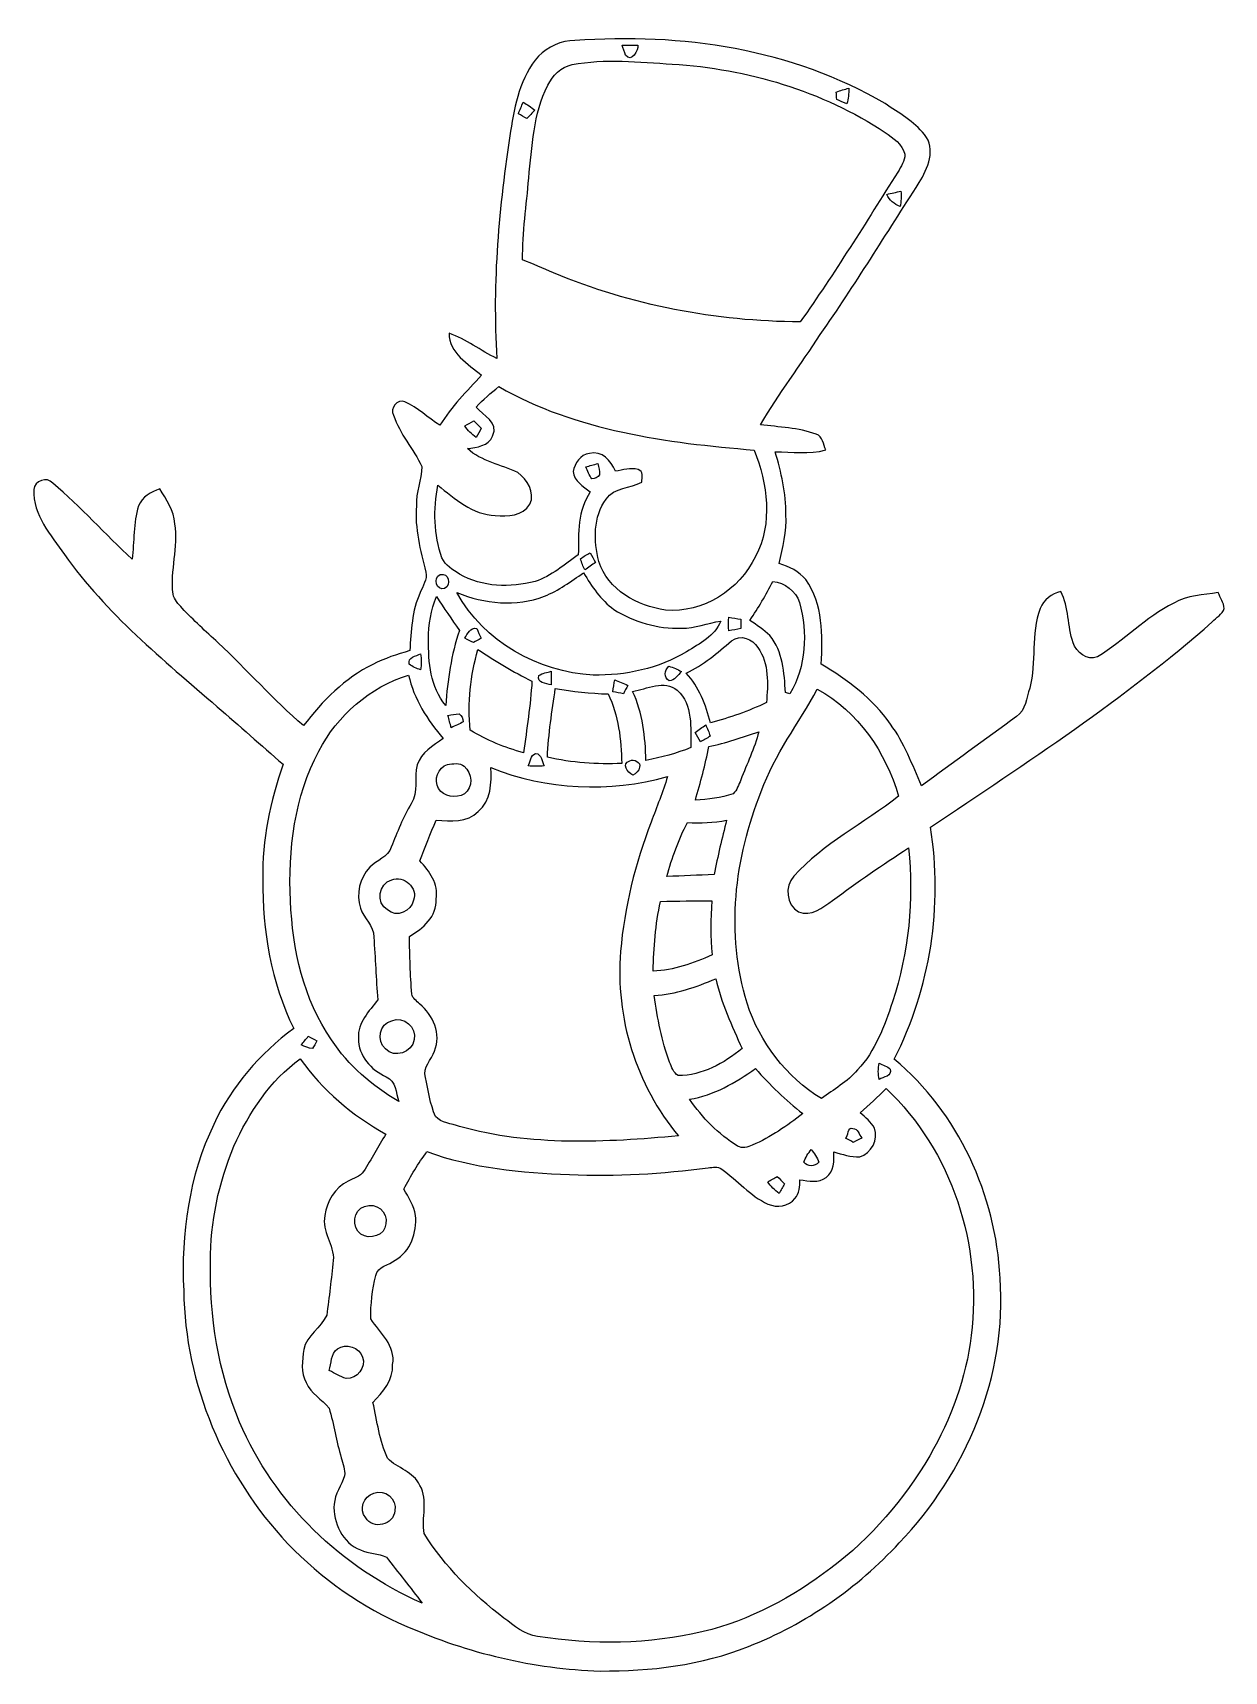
# Model space of a CAD drawing. Header units: centimetres. Extents: x -11.7 to 11.6, y -16 to 16.1.
import ezdxf

# ---------------------------------------------------------------- set-up
doc = ezdxf.new("R2010")
doc.units = ezdxf.units.CM
doc.header["$MEASUREMENT"] = 0
doc.layers.add('Camada 1', color=7, linetype='Continuous')

msp = doc.modelspace()

# ---------------------------------------------------------------- linework, layer by layer
at = {"layer": 'Camada 1', "color": 142}
for points, knots in [([(-1.07562, 15.92227), (1.00224, 16.07573), (3.17394, 15.76246), (4.98934, 14.69108), (4.98934, 14.69108), (5.2578, 14.5094), (5.5559, 14.3443), (5.75839, 14.0843), (5.75839, 14.0843), (5.99757, 13.80137), (5.82083, 13.41896), (5.65714, 13.14485), (5.65714, 13.14485), (5.01509, 12.15355), (4.4002, 11.1446), (3.72322, 10.17658), (3.72322, 10.17658), (3.33516, 9.58603), (2.91606, 9.01488), (2.55023, 8.40987), (2.55023, 8.40987), (2.91571, 8.36683), (3.29248, 8.35131), (3.64243, 8.22713), (3.64243, 8.22713), (3.76837, 8.18197), (3.78178, 8.02322), (3.82834, 7.92057), (3.82834, 7.92057), (3.50767, 7.82038), (3.16971, 7.88564), (2.84127, 7.88458), (2.84127, 7.88458), (2.95592, 7.48277), (3.05364, 7.07108), (3.04941, 6.65021), (3.04941, 6.65021), (3.07093, 6.32636), (2.98415, 6.01098), (2.915, 5.69771), (2.915, 5.69771), (3.11185, 5.63951), (3.30835, 5.54249), (3.44241, 5.38268), (3.44241, 5.38268), (3.77084, 4.90008), (3.7786, 4.29225), (3.73909, 3.73098), (3.73909, 3.73098), (4.25485, 3.42477), (4.74839, 3.05294), (5.09446, 2.55588), (5.09446, 2.55588), (5.36751, 2.19287), (5.52097, 1.76107), (5.70195, 1.34902), (5.70195, 1.34902), (6.31896, 1.80552), (6.94055, 2.25531), (7.5625, 2.7051), (7.5625, 2.7051), (7.73853, 2.83069), (7.75758, 3.07234), (7.81826, 3.26073), (7.81826, 3.26073), (7.95408, 3.77084), (7.83766, 4.31906), (8.02428, 4.81683), (8.02428, 4.81683), (8.08637, 4.99569), (8.25324, 5.0994), (8.42751, 5.14985), (8.42751, 5.14985), (8.5912, 4.83764), (8.55662, 4.47534), (8.66563, 4.14796), (8.66563, 4.14796), (8.73125, 3.96804), (8.94292, 3.78248), (9.14188, 3.87385), (9.14188, 3.87385), (9.66646, 4.1843), (10.08627, 4.64996), (10.63449, 4.92513), (10.63449, 4.92513), (10.89836, 5.07612), (11.21269, 5.08423), (11.5062, 5.13009), (11.5062, 5.13009), (11.54359, 5.02673), (11.61344, 4.93042), (11.62297, 4.81824), (11.62297, 4.81824), (11.58557, 4.70288), (11.46492, 4.6422), (11.38978, 4.55577), (11.38978, 4.55577), (9.67775, 3.05294), (7.76534, 1.80552), (5.87657, 0.54151), (5.87657, 0.54151), (6.12775, -0.99378), (5.87446, -2.60809), (5.16749, -3.99344), (5.16749, -3.99344), (6.42444, -5.04225), (7.15786, -6.64845), (7.239, -8.27334), (7.239, -8.27334), (7.38399, -10.18187), (6.57507, -12.0844), (5.26768, -13.45212), (5.26768, -13.45212), (4.4517, -14.33512), (3.43817, -15.03821), (2.31846, -15.47848), (2.31846, -15.47848), (1.40053, -15.84854), (0.40076, -15.96249), (-0.58244, -15.95861), (-0.58244, -15.95861), (-1.88278, -15.91627), (-3.17183, -15.60936), (-4.36174, -15.08654), (-4.36174, -15.08654), (-5.24193, -14.71718), (-6.03074, -14.15062), (-6.69466, -13.46764), (-6.69466, -13.46764), (-7.94209, -12.13908), (-8.70197, -10.34838), (-8.72772, -8.52029), (-8.72772, -8.52029), (-8.78628, -7.41362), (-8.62259, -6.27345), (-8.13894, -5.26944), (-8.13894, -5.26944), (-7.7918, -4.5212), (-7.23618, -3.88444), (-6.57648, -3.39478), (-6.57648, -3.39478), (-7.02098, -2.49132), (-7.19138, -1.47743), (-7.1815, -0.47625), (-7.1815, -0.47625), (-7.19737, 0.29104), (-7.03721, 1.05128), (-6.78321, 1.772), (-6.78321, 1.772), (-7.21572, 2.14454), (-7.64011, 2.52659), (-8.07403, 2.89736), (-8.07403, 2.89736), (-9.13412, 3.81952), (-10.24149, 4.71699), (-11.06099, 5.87269), (-11.06099, 5.87269), (-11.32593, 6.25863), (-11.68012, 6.63963), (-11.66142, 7.14375), (-11.66142, 7.14375), (-11.64484, 7.3085), (-11.40248, 7.4108), (-11.28889, 7.26616), (-11.28889, 7.26616), (-10.73785, 6.80791), (-10.26336, 6.26745), (-9.73667, 5.78309), (-9.73667, 5.78309), (-9.69398, 6.12987), (-9.71762, 6.48758), (-9.60967, 6.82378), (-9.60967, 6.82378), (-9.54793, 7.00334), (-9.36166, 7.09683), (-9.19551, 7.15857), (-9.19551, 7.15857), (-9.0678, 6.94655), (-8.91505, 6.73171), (-8.90023, 6.47488), (-8.90023, 6.47488), (-8.83003, 6.01698), (-8.9916, 5.55978), (-8.93657, 5.10117), (-8.93657, 5.10117), (-8.91505, 4.99004), (-8.83003, 4.90679), (-8.75877, 4.82388), (-8.75877, 4.82388), (-8.53793, 4.58576), (-8.29381, 4.37056), (-8.05603, 4.14973), (-8.05603, 4.14973), (-7.49124, 3.61703), (-6.97265, 3.0353), (-6.38422, 2.52695), (-6.38422, 2.52695), (-6.01521, 3.00567), (-5.5813, 3.46075), (-5.02814, 3.72392), (-5.02814, 3.72392), (-4.8006, 3.84422), (-4.55295, 3.91936), (-4.30777, 3.99486), (-4.30777, 3.99486), (-4.27461, 4.3755), (-4.27108, 4.77732), (-4.10139, 5.12868), (-4.10139, 5.12868), (-4.05483, 5.25674), (-3.95676, 5.38656), (-3.99344, 5.5305), (-3.99344, 5.5305), (-4.09963, 5.95418), (-4.21217, 6.38492), (-4.17724, 6.8266), (-4.17724, 6.8266), (-4.185, 7.08766), (-4.07988, 7.33496), (-4.07035, 7.59319), (-4.07035, 7.59319), (-4.23228, 7.93997), (-4.50356, 8.23136), (-4.62562, 8.59861), (-4.62562, 8.59861), (-4.7057, 8.73231), (-4.54272, 8.92034), (-4.40584, 8.8579), (-4.40584, 8.8579), (-4.14867, 8.74995), (-3.95146, 8.54604), (-3.71581, 8.4014), (-3.71581, 8.4014), (-3.49391, 8.76688), (-3.19158, 9.06886), (-2.90089, 9.37824), (-2.90089, 9.37824), (-3.16195, 9.59732), (-3.54436, 9.81639), (-3.53836, 10.20163), (-3.53836, 10.20163), (-3.20393, 10.08133), (-2.921, 9.85908), (-2.60103, 9.70844), (-2.60103, 9.70844), (-2.70157, 11.1954), (-2.55834, 12.68377), (-2.33468, 14.15309), (-2.33468, 14.15309), (-2.25354, 14.66885), (-2.14277, 15.21319), (-1.79176, 15.621), (-1.79176, 15.621), (-1.59879, 15.80092), (-1.34408, 15.9258), (-1.07562, 15.92227), (-1.07562, 15.92227), (-1.07562, 15.92227), (-1.07562, 15.92227), (-1.07562, 15.92227)], [0, 0, 0, 0, 0.01515152, 0.01515152, 0.01515152, 0.01515152, 0.03030303, 0.03030303, 0.03030303, 0.03030303, 0.04545455, 0.04545455, 0.04545455, 0.04545455, 0.06060606, 0.06060606, 0.06060606, 0.06060606, 0.07575758, 0.07575758, 0.07575758, 0.07575758, 0.09090909, 0.09090909, 0.09090909, 0.09090909, 0.10606061, 0.10606061, 0.10606061, 0.10606061, 0.12121212, 0.12121212, 0.12121212, 0.12121212, 0.13636364, 0.13636364, 0.13636364, 0.13636364, 0.15151515, 0.15151515, 0.15151515, 0.15151515, 0.16666667, 0.16666667, 0.16666667, 0.16666667, 0.18181818, 0.18181818, 0.18181818, 0.18181818, 0.1969697, 0.1969697, 0.1969697, 0.1969697, 0.21212121, 0.21212121, 0.21212121, 0.21212121, 0.22727273, 0.22727273, 0.22727273, 0.22727273, 0.24242424, 0.24242424, 0.24242424, 0.24242424, 0.25757576, 0.25757576, 0.25757576, 0.25757576, 0.27272727, 0.27272727, 0.27272727, 0.27272727, 0.28787879, 0.28787879, 0.28787879, 0.28787879, 0.3030303, 0.3030303, 0.3030303, 0.3030303, 0.31818182, 0.31818182, 0.31818182, 0.31818182, 0.33333333, 0.33333333, 0.33333333, 0.33333333, 0.34848485, 0.34848485, 0.34848485, 0.34848485, 0.36363636, 0.36363636, 0.36363636, 0.36363636, 0.37878788, 0.37878788, 0.37878788, 0.37878788, 0.39393939, 0.39393939, 0.39393939, 0.39393939, 0.40909091, 0.40909091, 0.40909091, 0.40909091, 0.42424242, 0.42424242, 0.42424242, 0.42424242, 0.43939394, 0.43939394, 0.43939394, 0.43939394, 0.45454545, 0.45454545, 0.45454545, 0.45454545, 0.46969697, 0.46969697, 0.46969697, 0.46969697, 0.48484848, 0.48484848, 0.48484848, 0.48484848, 0.5, 0.5, 0.5, 0.5, 0.51515152, 0.51515152, 0.51515152, 0.51515152, 0.53030303, 0.53030303, 0.53030303, 0.53030303, 0.54545455, 0.54545455, 0.54545455, 0.54545455, 0.56060606, 0.56060606, 0.56060606, 0.56060606, 0.57575758, 0.57575758, 0.57575758, 0.57575758, 0.59090909, 0.59090909, 0.59090909, 0.59090909, 0.60606061, 0.60606061, 0.60606061, 0.60606061, 0.62121212, 0.62121212, 0.62121212, 0.62121212, 0.63636364, 0.63636364, 0.63636364, 0.63636364, 0.65151515, 0.65151515, 0.65151515, 0.65151515, 0.66666667, 0.66666667, 0.66666667, 0.66666667, 0.68181818, 0.68181818, 0.68181818, 0.68181818, 0.6969697, 0.6969697, 0.6969697, 0.6969697, 0.71212121, 0.71212121, 0.71212121, 0.71212121, 0.72727273, 0.72727273, 0.72727273, 0.72727273, 0.74242424, 0.74242424, 0.74242424, 0.74242424, 0.75757576, 0.75757576, 0.75757576, 0.75757576, 0.77272727, 0.77272727, 0.77272727, 0.77272727, 0.78787879, 0.78787879, 0.78787879, 0.78787879, 0.8030303, 0.8030303, 0.8030303, 0.8030303, 0.81818182, 0.81818182, 0.81818182, 0.81818182, 0.83333333, 0.83333333, 0.83333333, 0.83333333, 0.84848485, 0.84848485, 0.84848485, 0.84848485, 0.86363636, 0.86363636, 0.86363636, 0.86363636, 0.87878788, 0.87878788, 0.87878788, 0.87878788, 0.89393939, 0.89393939, 0.89393939, 0.89393939, 0.90909091, 0.90909091, 0.90909091, 0.90909091, 0.92424242, 0.92424242, 0.92424242, 0.92424242, 0.93939394, 0.93939394, 0.93939394, 0.93939394, 0.95454545, 0.95454545, 0.95454545, 0.95454545, 0.96969697, 0.96969697, 0.96969697, 0.96969697, 1, 1, 1, 1]), ([(-0.15416, 15.8302), (-0.13653, 15.78257), (-0.1016, 15.68697), (-0.08431, 15.63934), (-0.08431, 15.63934), (0.02505, 15.47389), (0.17604, 15.74165), (0.15416, 15.8302), (0.15416, 15.8302), (0.05151, 15.83549), (-0.05151, 15.83549), (-0.15416, 15.8302), (-0.15416, 15.8302), (-0.15416, 15.8302), (-0.15416, 15.8302), (-0.15416, 15.8302)], [0, 0, 0, 0, 0.2, 0.2, 0.2, 0.2, 0.4, 0.4, 0.4, 0.4, 0.6, 0.6, 0.6, 0.6, 1, 1, 1, 1]), ([(-1.13277, 15.45308), (-1.34832, 15.4111), (-1.51483, 15.24), (-1.60761, 15.04844), (-1.60761, 15.04844), (-1.88842, 14.48788), (-1.91558, 13.84723), (-1.97979, 13.23587), (-1.97979, 13.23587), (-2.02283, 12.70282), (-2.1022, 12.17189), (-2.10079, 11.63637), (-2.10079, 11.63637), (-1.89759, 11.55594), (-1.69933, 11.46422), (-1.49719, 11.38061), (-1.49719, 11.38061), (0.02787, 10.7442), (1.68028, 10.43093), (3.33093, 10.42211), (3.33093, 10.42211), (4.00438, 11.37426), (4.61574, 12.36768), (5.23946, 13.35229), (5.23946, 13.35229), (5.30049, 13.45777), (5.38374, 13.57101), (5.37492, 13.70012), (5.37492, 13.70012), (5.32589, 13.89803), (5.15126, 14.02186), (4.9911, 14.12699), (4.9911, 14.12699), (3.75955, 14.94437), (2.29588, 15.36947), (0.82762, 15.46401), (0.82762, 15.46401), (0.17568, 15.50035), (-0.48507, 15.57796), (-1.13277, 15.45308), (-1.13277, 15.45308), (-1.13277, 15.45308), (-1.13277, 15.45308), (-1.13277, 15.45308)], [0, 0, 0, 0, 0.08333333, 0.08333333, 0.08333333, 0.08333333, 0.16666667, 0.16666667, 0.16666667, 0.16666667, 0.25, 0.25, 0.25, 0.25, 0.33333333, 0.33333333, 0.33333333, 0.33333333, 0.41666667, 0.41666667, 0.41666667, 0.41666667, 0.5, 0.5, 0.5, 0.5, 0.58333333, 0.58333333, 0.58333333, 0.58333333, 0.66666667, 0.66666667, 0.66666667, 0.66666667, 0.75, 0.75, 0.75, 0.75, 0.83333333, 0.83333333, 0.83333333, 0.83333333, 1, 1, 1, 1]), ([(4.03578, 14.91721), (4.03825, 14.86817), (4.04142, 14.81949), (4.0446, 14.77045), (4.0446, 14.77045), (4.11057, 14.74223), (4.17654, 14.71366), (4.24286, 14.68508), (4.24286, 14.68508), (4.26896, 14.78597), (4.28343, 14.88969), (4.28202, 14.99376), (4.28202, 14.99376), (4.19911, 14.97048), (4.11692, 14.94543), (4.03578, 14.91721), (4.03578, 14.91721), (4.03578, 14.91721), (4.03578, 14.91721), (4.03578, 14.91721)], [0, 0, 0, 0, 0.16666667, 0.16666667, 0.16666667, 0.16666667, 0.33333333, 0.33333333, 0.33333333, 0.33333333, 0.5, 0.5, 0.5, 0.5, 0.66666667, 0.66666667, 0.66666667, 0.66666667, 1, 1, 1, 1]), ([(-2.08844, 14.71965), (-2.1209, 14.64416), (-2.1523, 14.56831), (-2.18158, 14.49176), (-2.18158, 14.49176), (-2.1269, 14.46071), (-2.07257, 14.42967), (-2.01789, 14.39862), (-2.01789, 14.39862), (-1.96391, 14.45225), (-1.91135, 14.50763), (-1.85949, 14.56372), (-1.85949, 14.56372), (-1.93358, 14.61911), (-2.00978, 14.67132), (-2.08844, 14.71965), (-2.08844, 14.71965), (-2.08844, 14.71965), (-2.08844, 14.71965), (-2.08844, 14.71965)], [0, 0, 0, 0, 0.16666667, 0.16666667, 0.16666667, 0.16666667, 0.33333333, 0.33333333, 0.33333333, 0.33333333, 0.5, 0.5, 0.5, 0.5, 0.66666667, 0.66666667, 0.66666667, 0.66666667, 1, 1, 1, 1]), ([(5.02391, 12.91484), (5.07647, 12.80336), (5.16855, 12.72187), (5.2832, 12.67707), (5.2832, 12.67707), (5.3019, 12.7762), (5.30931, 12.87709), (5.29907, 12.97728), (5.29907, 12.97728), (5.20665, 12.95823), (5.11492, 12.93742), (5.02391, 12.91484), (5.02391, 12.91484), (5.02391, 12.91484), (5.02391, 12.91484), (5.02391, 12.91484)], [0, 0, 0, 0, 0.2, 0.2, 0.2, 0.2, 0.4, 0.4, 0.4, 0.4, 0.6, 0.6, 0.6, 0.6, 1, 1, 1, 1]), ([(-3.01096, 8.75665), (-2.86949, 8.59261), (-2.56293, 8.45573), (-2.6864, 8.19044), (-2.6864, 8.19044), (-2.76154, 7.99536), (-3.00108, 7.97031), (-3.17818, 7.94491), (-3.17818, 7.94491), (-2.90195, 7.69197), (-2.51848, 7.63199), (-2.19146, 7.47501), (-2.19146, 7.47501), (-2.00942, 7.34025), (-1.85103, 7.08625), (-1.95509, 6.85871), (-1.95509, 6.85871), (-2.09268, 6.62869), (-2.3943, 6.60788), (-2.63313, 6.63716), (-2.63313, 6.63716), (-3.07834, 6.65127), (-3.42653, 6.96419), (-3.75673, 7.22771), (-3.75673, 7.22771), (-3.84986, 6.75781), (-3.83293, 6.26251), (-3.677, 5.80813), (-3.677, 5.80813), (-3.61421, 5.65856), (-3.46181, 5.57389), (-3.33163, 5.48958), (-3.33163, 5.48958), (-2.88996, 5.23099), (-2.34033, 5.22252), (-1.85526, 5.3467), (-1.85526, 5.3467), (-1.53811, 5.45394), (-1.2767, 5.67584), (-1.01, 5.87058), (-1.01, 5.87058), (-1.00718, 6.28791), (-1.02447, 6.73629), (-0.77717, 7.09612), (-0.77717, 7.09612), (-0.91193, 7.20266), (-1.09679, 7.30814), (-1.1109, 7.49617), (-1.1109, 7.49617), (-1.07915, 7.65246), (-0.96979, 7.83519), (-0.79304, 7.85001), (-0.79304, 7.85001), (-0.54751, 7.90963), (-0.37006, 7.70467), (-0.28434, 7.5057), (-0.28434, 7.5057), (-0.13794, 7.52016), (0.01446, 7.58331), (0.1584, 7.53322), (0.1584, 7.53322), (0.27093, 7.50782), (0.23213, 7.37941), (0.23001, 7.29015), (0.23001, 7.29015), (0.00776, 7.16033), (-0.30445, 7.19279), (-0.46531, 6.95784), (-0.46531, 6.95784), (-0.72178, 6.61317), (-0.71261, 6.13657), (-0.60995, 5.73758), (-0.60995, 5.73758), (-0.43568, 5.18054), (0.14781, 4.86622), (0.69321, 4.78825), (0.69321, 4.78825), (1.42663, 4.72193), (2.14454, 5.18231), (2.45392, 5.83706), (2.45392, 5.83706), (2.80388, 6.47735), (2.68287, 7.26264), (2.4317, 7.91669), (2.4317, 7.91669), (0.71967, 8.05639), (-1.05198, 8.28992), (-2.56611, 9.1567), (-2.56611, 9.1567), (-2.71886, 9.02864), (-2.87443, 8.9027), (-3.01096, 8.75665), (-3.01096, 8.75665), (-3.01096, 8.75665), (-3.01096, 8.75665), (-3.01096, 8.75665)], [0, 0, 0, 0, 0.04, 0.04, 0.04, 0.04, 0.08, 0.08, 0.08, 0.08, 0.12, 0.12, 0.12, 0.12, 0.16, 0.16, 0.16, 0.16, 0.2, 0.2, 0.2, 0.2, 0.24, 0.24, 0.24, 0.24, 0.28, 0.28, 0.28, 0.28, 0.32, 0.32, 0.32, 0.32, 0.36, 0.36, 0.36, 0.36, 0.4, 0.4, 0.4, 0.4, 0.44, 0.44, 0.44, 0.44, 0.48, 0.48, 0.48, 0.48, 0.52, 0.52, 0.52, 0.52, 0.56, 0.56, 0.56, 0.56, 0.6, 0.6, 0.6, 0.6, 0.64, 0.64, 0.64, 0.64, 0.68, 0.68, 0.68, 0.68, 0.72, 0.72, 0.72, 0.72, 0.76, 0.76, 0.76, 0.76, 0.8, 0.8, 0.8, 0.8, 0.84, 0.84, 0.84, 0.84, 0.88, 0.88, 0.88, 0.88, 0.92, 0.92, 0.92, 0.92, 1, 1, 1, 1]), ([(-3.23144, 8.3887), (-3.17147, 8.2998), (-3.09492, 8.2236), (-3.00602, 8.16328), (-3.00602, 8.16328), (-2.97356, 8.22254), (-2.94076, 8.28181), (-2.9083, 8.34108), (-2.9083, 8.34108), (-2.95663, 8.39011), (-3.00496, 8.43844), (-3.05364, 8.48642), (-3.05364, 8.48642), (-3.11326, 8.45397), (-3.17253, 8.42151), (-3.23144, 8.3887), (-3.23144, 8.3887), (-3.23144, 8.3887), (-3.23144, 8.3887), (-3.23144, 8.3887)], [0, 0, 0, 0, 0.16666667, 0.16666667, 0.16666667, 0.16666667, 0.33333333, 0.33333333, 0.33333333, 0.33333333, 0.5, 0.5, 0.5, 0.5, 0.66666667, 0.66666667, 0.66666667, 0.66666667, 1, 1, 1, 1]), ([(-0.8636, 7.58719), (-0.82903, 7.51064), (-0.79622, 7.42315), (-0.74789, 7.35118), (-0.74789, 7.35118), (-0.68721, 7.35401), (-0.62759, 7.38082), (-0.59337, 7.43303), (-0.59337, 7.43303), (-0.59373, 7.50746), (-0.61207, 7.57978), (-0.62794, 7.6521), (-0.62794, 7.6521), (-0.70697, 7.63094), (-0.78528, 7.60942), (-0.8636, 7.58719), (-0.8636, 7.58719), (-0.8636, 7.58719), (-0.8636, 7.58719), (-0.8636, 7.58719)], [0, 0, 0, 0, 0.16666667, 0.16666667, 0.16666667, 0.16666667, 0.33333333, 0.33333333, 0.33333333, 0.33333333, 0.5, 0.5, 0.5, 0.5, 0.66666667, 0.66666667, 0.66666667, 0.66666667, 1, 1, 1, 1]), ([(-0.96591, 5.7912), (-0.95038, 5.71359), (-0.9144, 5.64233), (-0.88124, 5.57107), (-0.88124, 5.57107), (-0.81174, 5.61975), (-0.7433, 5.66914), (-0.67557, 5.71994), (-0.67557, 5.71994), (-0.70979, 5.78167), (-0.74401, 5.84306), (-0.77788, 5.90444), (-0.77788, 5.90444), (-0.84243, 5.86987), (-0.90876, 5.83741), (-0.96591, 5.7912), (-0.96591, 5.7912), (-0.96591, 5.7912), (-0.96591, 5.7912), (-0.96591, 5.7912)], [0, 0, 0, 0, 0.16666667, 0.16666667, 0.16666667, 0.16666667, 0.33333333, 0.33333333, 0.33333333, 0.33333333, 0.5, 0.5, 0.5, 0.5, 0.66666667, 0.66666667, 0.66666667, 0.66666667, 1, 1, 1, 1]), ([(-3.71263, 5.48076), (-3.85763, 5.41373), (-3.78742, 5.15902), (-3.62514, 5.20841), (-3.62514, 5.20841), (-3.48015, 5.27579), (-3.55036, 5.53014), (-3.71263, 5.48076), (-3.71263, 5.48076), (-3.71263, 5.48076), (-3.71263, 5.48076), (-3.71263, 5.48076)], [0, 0, 0, 0, 0.25, 0.25, 0.25, 0.25, 0.5, 0.5, 0.5, 0.5, 1, 1, 1, 1]), ([(-1.67428, 5.05883), (-2.22532, 4.84152), (-2.84551, 4.91031), (-3.3849, 5.12798), (-3.3849, 5.12798), (-2.86032, 4.17054), (-1.79776, 3.57858), (-0.72178, 3.51473), (-0.72178, 3.51473), (-0.08678, 3.50626), (0.56162, 3.63961), (1.10843, 3.97298), (1.10843, 3.97298), (1.3589, 4.13032), (1.66299, 4.2799), (1.77624, 4.57271), (1.77624, 4.57271), (1.5173, 4.53461), (1.27, 4.42807), (1.00506, 4.43054), (1.00506, 4.43054), (0.54328, 4.42207), (0.07444, 4.54907), (-0.31433, 4.80095), (-0.31433, 4.80095), (-0.57185, 4.98228), (-0.74754, 5.25004), (-0.90699, 5.51568), (-0.90699, 5.51568), (-1.15499, 5.35129), (-1.39488, 5.16678), (-1.67428, 5.05883), (-1.67428, 5.05883), (-1.67428, 5.05883), (-1.67428, 5.05883), (-1.67428, 5.05883)], [0, 0, 0, 0, 0.1, 0.1, 0.1, 0.1, 0.2, 0.2, 0.2, 0.2, 0.3, 0.3, 0.3, 0.3, 0.4, 0.4, 0.4, 0.4, 0.5, 0.5, 0.5, 0.5, 0.6, 0.6, 0.6, 0.6, 0.7, 0.7, 0.7, 0.7, 0.8, 0.8, 0.8, 0.8, 1, 1, 1, 1]), ([(2.79188, 5.34705), (2.65924, 5.08423), (2.51072, 4.82988), (2.34527, 4.58646), (2.34527, 4.58646), (2.47932, 4.49298), (2.62114, 4.40584), (2.73579, 4.28766), (2.73579, 4.28766), (2.99473, 3.98039), (3.01943, 3.55812), (3.03883, 3.175), (3.03883, 3.175), (3.06105, 3.16865), (3.10586, 3.15595), (3.12808, 3.1496), (3.12808, 3.1496), (3.44805, 3.68124), (3.47909, 4.34622), (3.31364, 4.93395), (3.31364, 4.93395), (3.24767, 5.16608), (3.02754, 5.32201), (2.79188, 5.34705), (2.79188, 5.34705), (2.79188, 5.34705), (2.79188, 5.34705), (2.79188, 5.34705)], [0, 0, 0, 0, 0.125, 0.125, 0.125, 0.125, 0.25, 0.25, 0.25, 0.25, 0.375, 0.375, 0.375, 0.375, 0.5, 0.5, 0.5, 0.5, 0.625, 0.625, 0.625, 0.625, 0.75, 0.75, 0.75, 0.75, 1, 1, 1, 1]), ([(-3.78531, 5.05001), (-3.88691, 4.78473), (-3.94758, 4.50109), (-3.937, 4.21569), (-3.937, 4.21569), (-3.94935, 3.76872), (-3.90031, 3.28083), (-3.60433, 2.92206), (-3.60433, 2.92206), (-3.56447, 3.41842), (-3.49956, 3.91619), (-3.3341, 4.38856), (-3.3341, 4.38856), (-3.49179, 4.6041), (-3.63467, 4.82953), (-3.78531, 5.05001), (-3.78531, 5.05001), (-3.78531, 5.05001), (-3.78531, 5.05001), (-3.78531, 5.05001)], [0, 0, 0, 0, 0.16666667, 0.16666667, 0.16666667, 0.16666667, 0.33333333, 0.33333333, 0.33333333, 0.33333333, 0.5, 0.5, 0.5, 0.5, 0.66666667, 0.66666667, 0.66666667, 0.66666667, 1, 1, 1, 1]), ([(1.93357, 4.6482), (1.92758, 4.56001), (1.92758, 4.47146), (1.93357, 4.38291), (1.93357, 4.38291), (2.01119, 4.39596), (2.08915, 4.40972), (2.16641, 4.42419), (2.16641, 4.42419), (2.16641, 4.42419), (2.16641, 4.60692), (2.16641, 4.60692), (2.16641, 4.60692), (2.08915, 4.62139), (2.01119, 4.6355), (1.93357, 4.6482), (1.93357, 4.6482), (1.93357, 4.6482), (1.93357, 4.6482), (1.93357, 4.6482)], [0, 0, 0, 0, 0.16666667, 0.16666667, 0.16666667, 0.16666667, 0.33333333, 0.33333333, 0.33333333, 0.33333333, 0.5, 0.5, 0.5, 0.5, 0.66666667, 0.66666667, 0.66666667, 0.66666667, 1, 1, 1, 1]), ([(-3.22651, 4.2351), (-3.17218, 4.20723), (-3.1175, 4.17865), (-3.06282, 4.15043), (-3.06282, 4.15043), (-3.01272, 4.17901), (-2.96298, 4.20723), (-2.91253, 4.2351), (-2.91253, 4.2351), (-2.9337, 4.28308), (-2.97603, 4.37938), (-2.99685, 4.42736), (-2.99685, 4.42736), (-3.12526, 4.45629), (-3.17571, 4.3247), (-3.22651, 4.2351), (-3.22651, 4.2351), (-3.22651, 4.2351), (-3.22651, 4.2351), (-3.22651, 4.2351)], [0, 0, 0, 0, 0.16666667, 0.16666667, 0.16666667, 0.16666667, 0.33333333, 0.33333333, 0.33333333, 0.33333333, 0.5, 0.5, 0.5, 0.5, 0.66666667, 0.66666667, 0.66666667, 0.66666667, 1, 1, 1, 1]), ([(1.9879, 4.18571), (1.71274, 3.94935), (1.4351, 3.70946), (1.10243, 3.556), (1.10243, 3.556), (1.34867, 3.28154), (1.48449, 2.93617), (1.57409, 2.58163), (1.57409, 2.58163), (1.94945, 2.68217), (2.31846, 2.81164), (2.67053, 2.97709), (2.67053, 2.97709), (2.69769, 3.34045), (2.72486, 3.74227), (2.50366, 4.05483), (2.50366, 4.05483), (2.39677, 4.21605), (2.159, 4.32611), (1.9879, 4.18571), (1.9879, 4.18571), (1.9879, 4.18571), (1.9879, 4.18571), (1.9879, 4.18571)], [0, 0, 0, 0, 0.14285714, 0.14285714, 0.14285714, 0.14285714, 0.28571429, 0.28571429, 0.28571429, 0.28571429, 0.42857143, 0.42857143, 0.42857143, 0.42857143, 0.57142857, 0.57142857, 0.57142857, 0.57142857, 0.71428571, 0.71428571, 0.71428571, 0.71428571, 1, 1, 1, 1]), ([(-4.31588, 3.73274), (-4.25379, 3.67524), (-4.17124, 3.64984), (-4.0954, 3.61633), (-4.0954, 3.61633), (-4.0767, 3.72145), (-4.0767, 3.82799), (-4.0954, 3.93312), (-4.0954, 3.93312), (-4.17936, 3.88655), (-4.35398, 3.86574), (-4.31588, 3.73274), (-4.31588, 3.73274), (-4.31588, 3.73274), (-4.31588, 3.73274), (-4.31588, 3.73274)], [0, 0, 0, 0, 0.2, 0.2, 0.2, 0.2, 0.4, 0.4, 0.4, 0.4, 0.6, 0.6, 0.6, 0.6, 1, 1, 1, 1]), ([(-2.97215, 4.01814), (-3.11714, 3.5052), (-3.18241, 2.97004), (-3.12455, 2.43875), (-3.12455, 2.43875), (-2.79964, 2.24261), (-2.44863, 2.09515), (-2.08174, 1.99849), (-2.08174, 1.99849), (-2.01754, 2.46415), (-1.94628, 2.92911), (-1.91594, 3.39831), (-1.91594, 3.39831), (-2.28494, 3.5754), (-2.63384, 3.78883), (-2.97215, 4.01814), (-2.97215, 4.01814), (-2.97215, 4.01814), (-2.97215, 4.01814), (-2.97215, 4.01814)], [0, 0, 0, 0, 0.16666667, 0.16666667, 0.16666667, 0.16666667, 0.33333333, 0.33333333, 0.33333333, 0.33333333, 0.5, 0.5, 0.5, 0.5, 0.66666667, 0.66666667, 0.66666667, 0.66666667, 1, 1, 1, 1]), ([(-1.78047, 3.50661), (-1.82668, 3.35739), (-1.63759, 3.35351), (-1.53917, 3.32493), (-1.53917, 3.32493), (-1.53917, 3.32493), (-1.53917, 3.58951), (-1.53917, 3.58951), (-1.53917, 3.58951), (-1.62207, 3.57011), (-1.70956, 3.55671), (-1.78047, 3.50661), (-1.78047, 3.50661), (-1.78047, 3.50661), (-1.78047, 3.50661), (-1.78047, 3.50661)], [0, 0, 0, 0, 0.2, 0.2, 0.2, 0.2, 0.4, 0.4, 0.4, 0.4, 0.6, 0.6, 0.6, 0.6, 1, 1, 1, 1]), ([(0.76306, 3.68759), (0.66781, 3.61174), (0.66569, 3.47345), (0.76623, 3.40042), (0.76623, 3.40042), (0.87489, 3.41136), (0.93486, 3.51437), (1.00506, 3.58493), (1.00506, 3.58493), (0.92745, 3.6255), (0.84984, 3.66995), (0.76306, 3.68759), (0.76306, 3.68759), (0.76306, 3.68759), (0.76306, 3.68759), (0.76306, 3.68759)], [0, 0, 0, 0, 0.2, 0.2, 0.2, 0.2, 0.4, 0.4, 0.4, 0.4, 0.6, 0.6, 0.6, 0.6, 1, 1, 1, 1]), ([(-6.08718, 2.02988), (-6.56167, 1.13771), (-6.68726, 0.09807), (-6.64139, -0.89888), (-6.64139, -0.89888), (-6.59483, -1.84785), (-6.39057, -2.82504), (-5.83847, -3.61597), (-5.83847, -3.61597), (-5.50863, -4.11974), (-5.03696, -4.51556), (-4.52332, -4.82283), (-4.52332, -4.82283), (-4.58011, -4.65455), (-4.57341, -4.41748), (-4.76497, -4.34128), (-4.76497, -4.34128), (-5.06589, -4.20546), (-5.3153, -3.92959), (-5.30966, -3.58246), (-5.30966, -3.58246), (-5.33012, -3.27872), (-5.0987, -3.05682), (-4.93183, -2.83316), (-4.93183, -2.83316), (-4.96746, -2.42499), (-4.98087, -2.01542), (-5.01086, -1.60726), (-5.01086, -1.60726), (-5.00874, -1.38359), (-5.20594, -1.23896), (-5.27191, -1.03928), (-5.27191, -1.03928), (-5.35834, -0.76482), (-5.29061, -0.44662), (-5.08706, -0.24095), (-5.08706, -0.24095), (-4.95582, -0.10125), (-4.72758, -0.04727), (-4.66725, 0.15275), (-4.66725, 0.15275), (-4.55718, 0.4445), (-4.43301, 0.73025), (-4.27814, 1.00154), (-4.27814, 1.00154), (-4.12679, 1.22837), (-4.23616, 1.51271), (-4.16066, 1.75966), (-4.16066, 1.75966), (-4.08623, 2.00307), (-3.84669, 2.13678), (-3.65301, 2.27647), (-3.65301, 2.27647), (-3.95923, 2.63913), (-4.22839, 3.04659), (-4.32894, 3.51755), (-4.32894, 3.51755), (-5.08353, 3.28119), (-5.7217, 2.72909), (-6.08718, 2.02988), (-6.08718, 2.02988), (-6.08718, 2.02988), (-6.08718, 2.02988), (-6.08718, 2.02988)], [0, 0, 0, 0, 0.05882353, 0.05882353, 0.05882353, 0.05882353, 0.11764706, 0.11764706, 0.11764706, 0.11764706, 0.17647059, 0.17647059, 0.17647059, 0.17647059, 0.23529412, 0.23529412, 0.23529412, 0.23529412, 0.29411765, 0.29411765, 0.29411765, 0.29411765, 0.35294118, 0.35294118, 0.35294118, 0.35294118, 0.41176471, 0.41176471, 0.41176471, 0.41176471, 0.47058824, 0.47058824, 0.47058824, 0.47058824, 0.52941176, 0.52941176, 0.52941176, 0.52941176, 0.58823529, 0.58823529, 0.58823529, 0.58823529, 0.64705882, 0.64705882, 0.64705882, 0.64705882, 0.70588235, 0.70588235, 0.70588235, 0.70588235, 0.76470588, 0.76470588, 0.76470588, 0.76470588, 0.82352941, 0.82352941, 0.82352941, 0.82352941, 0.88235294, 0.88235294, 0.88235294, 0.88235294, 1, 1, 1, 1]), ([(-1.45979, 3.25543), (-1.52365, 2.80917), (-1.59597, 2.36326), (-1.61431, 1.9117), (-1.61431, 1.9117), (-1.13912, 1.80128), (-0.64841, 1.76424), (-0.16122, 1.78999), (-0.16122, 1.78999), (-0.17427, 2.25213), (-0.21872, 2.72838), (-0.42863, 3.14748), (-0.42863, 3.14748), (-0.7747, 3.15807), (-1.11936, 3.19264), (-1.45979, 3.25543), (-1.45979, 3.25543), (-1.45979, 3.25543), (-1.45979, 3.25543), (-1.45979, 3.25543)], [0, 0, 0, 0, 0.16666667, 0.16666667, 0.16666667, 0.16666667, 0.33333333, 0.33333333, 0.33333333, 0.33333333, 0.5, 0.5, 0.5, 0.5, 0.66666667, 0.66666667, 0.66666667, 0.66666667, 1, 1, 1, 1]), ([(-0.2988, 3.42477), (-0.30868, 3.36656), (-0.32808, 3.24979), (-0.33761, 3.19123), (-0.33761, 3.19123), (-0.26811, 3.17747), (-0.19826, 3.16406), (-0.12806, 3.15066), (-0.12806, 3.15066), (-0.09984, 3.20569), (-0.07161, 3.26037), (-0.04304, 3.31505), (-0.04304, 3.31505), (-0.12629, 3.35315), (-0.21555, 3.39302), (-0.2988, 3.42477), (-0.2988, 3.42477), (-0.2988, 3.42477), (-0.2988, 3.42477), (-0.2988, 3.42477)], [0, 0, 0, 0, 0.16666667, 0.16666667, 0.16666667, 0.16666667, 0.33333333, 0.33333333, 0.33333333, 0.33333333, 0.5, 0.5, 0.5, 0.5, 0.66666667, 0.66666667, 0.66666667, 0.66666667, 1, 1, 1, 1]), ([(0.05151, 3.19617), (0.25083, 2.77566), (0.29951, 2.30434), (0.31327, 1.84432), (0.31327, 1.84432), (0.61066, 1.911), (0.90876, 1.98402), (1.19239, 2.09726), (1.19239, 2.09726), (1.1811, 2.47826), (1.24001, 2.93758), (0.92604, 3.21804), (0.92604, 3.21804), (0.67592, 3.43429), (0.32738, 3.2445), (0.05151, 3.19617), (0.05151, 3.19617), (0.05151, 3.19617), (0.05151, 3.19617), (0.05151, 3.19617)], [0, 0, 0, 0, 0.16666667, 0.16666667, 0.16666667, 0.16666667, 0.33333333, 0.33333333, 0.33333333, 0.33333333, 0.5, 0.5, 0.5, 0.5, 0.66666667, 0.66666667, 0.66666667, 0.66666667, 1, 1, 1, 1]), ([(3.66289, 3.24132), (3.30412, 2.57104), (2.82399, 1.96391), (2.56893, 1.24107), (2.56893, 1.24107), (2.04047, -0.05821), (1.87149, -1.54481), (2.292, -2.89807), (2.292, -2.89807), (2.53718, -3.66854), (3.05752, -4.33811), (3.74368, -4.76638), (3.74368, -4.76638), (3.98533, -4.58752), (4.25485, -4.43759), (4.45135, -4.20476), (4.45135, -4.20476), (4.79919, -3.83469), (4.97664, -3.34857), (5.13433, -2.87549), (5.13433, -2.87549), (5.45218, -1.90818), (5.55837, -0.87489), (5.44724, 0.13723), (5.44724, 0.13723), (4.94277, -0.19191), (4.44359, -0.52917), (3.96416, -0.89429), (3.96416, -0.89429), (3.77155, -1.02553), (3.54506, -1.21461), (3.29671, -1.11372), (3.29671, -1.11372), (3.0547, -0.97578), (3.02119, -0.61807), (3.20463, -0.41804), (3.20463, -0.41804), (3.78566, 0.22543), (4.57447, 0.62089), (5.25392, 1.14582), (5.25392, 1.14582), (5.00556, 2.00625), (4.45911, 2.80635), (3.66289, 3.24132), (3.66289, 3.24132), (3.66289, 3.24132), (3.66289, 3.24132), (3.66289, 3.24132)], [0, 0, 0, 0, 0.07692308, 0.07692308, 0.07692308, 0.07692308, 0.15384615, 0.15384615, 0.15384615, 0.15384615, 0.23076923, 0.23076923, 0.23076923, 0.23076923, 0.30769231, 0.30769231, 0.30769231, 0.30769231, 0.38461538, 0.38461538, 0.38461538, 0.38461538, 0.46153846, 0.46153846, 0.46153846, 0.46153846, 0.53846154, 0.53846154, 0.53846154, 0.53846154, 0.61538462, 0.61538462, 0.61538462, 0.61538462, 0.69230769, 0.69230769, 0.69230769, 0.69230769, 0.76923077, 0.76923077, 0.76923077, 0.76923077, 0.84615385, 0.84615385, 0.84615385, 0.84615385, 1, 1, 1, 1]), ([(-3.55988, 2.72344), (-3.53907, 2.64478), (-3.51719, 2.56646), (-3.49497, 2.48779), (-3.49497, 2.48779), (-3.41948, 2.52906), (-3.33058, 2.5527), (-3.25896, 2.6035), (-3.25896, 2.6035), (-3.26178, 2.66453), (-3.28859, 2.72415), (-3.34081, 2.75802), (-3.34081, 2.75802), (-3.41524, 2.75802), (-3.48756, 2.73932), (-3.55988, 2.72344), (-3.55988, 2.72344), (-3.55988, 2.72344), (-3.55988, 2.72344), (-3.55988, 2.72344)], [0, 0, 0, 0, 0.16666667, 0.16666667, 0.16666667, 0.16666667, 0.33333333, 0.33333333, 0.33333333, 0.33333333, 0.5, 0.5, 0.5, 0.5, 0.66666667, 0.66666667, 0.66666667, 0.66666667, 1, 1, 1, 1]), ([(1.27529, 2.39395), (1.30916, 2.33257), (1.34338, 2.27118), (1.3776, 2.20945), (1.3776, 2.20945), (1.4418, 2.24402), (1.50812, 2.27647), (1.56563, 2.32269), (1.56563, 2.32269), (1.54975, 2.40065), (1.51377, 2.47191), (1.48096, 2.54282), (1.48096, 2.54282), (1.41146, 2.49449), (1.34267, 2.44475), (1.27529, 2.39395), (1.27529, 2.39395), (1.27529, 2.39395), (1.27529, 2.39395), (1.27529, 2.39395)], [0, 0, 0, 0, 0.16666667, 0.16666667, 0.16666667, 0.16666667, 0.33333333, 0.33333333, 0.33333333, 0.33333333, 0.5, 0.5, 0.5, 0.5, 0.66666667, 0.66666667, 0.66666667, 0.66666667, 1, 1, 1, 1]), ([(1.54093, 2.11772), (1.47391, 1.76318), (1.37901, 1.41534), (1.27952, 1.06927), (1.27952, 1.06927), (1.52823, 1.08832), (1.77871, 1.11442), (2.01612, 1.19556), (2.01612, 1.19556), (2.0955, 1.26612), (2.12619, 1.37266), (2.16817, 1.4665), (2.16817, 1.4665), (2.28812, 1.77941), (2.43452, 2.08351), (2.5206, 2.40841), (2.5206, 2.40841), (2.19781, 2.29905), (1.87572, 2.18475), (1.54093, 2.11772), (1.54093, 2.11772), (1.54093, 2.11772), (1.54093, 2.11772), (1.54093, 2.11772)], [0, 0, 0, 0, 0.14285714, 0.14285714, 0.14285714, 0.14285714, 0.28571429, 0.28571429, 0.28571429, 0.28571429, 0.42857143, 0.42857143, 0.42857143, 0.42857143, 0.57142857, 0.57142857, 0.57142857, 0.57142857, 0.71428571, 0.71428571, 0.71428571, 0.71428571, 1, 1, 1, 1]), ([(-1.84432, 1.97944), (-1.95227, 1.95862), (-1.94204, 1.80481), (-1.99284, 1.73919), (-1.99284, 1.73919), (-1.88736, 1.73355), (-1.78153, 1.73355), (-1.67605, 1.73919), (-1.67605, 1.73919), (-1.72226, 1.80269), (-1.72297, 1.98473), (-1.84432, 1.97944), (-1.84432, 1.97944), (-1.84432, 1.97944), (-1.84432, 1.97944), (-1.84432, 1.97944)], [0, 0, 0, 0, 0.2, 0.2, 0.2, 0.2, 0.4, 0.4, 0.4, 0.4, 0.6, 0.6, 0.6, 0.6, 1, 1, 1, 1]), ([(-2.72344, 1.70921), (-2.70051, 1.40864), (-2.71639, 1.0601), (-2.96863, 0.85161), (-2.96863, 0.85161), (-3.181, 0.6156), (-3.50626, 0.66957), (-3.78848, 0.67945), (-3.78848, 0.67945), (-3.90243, 0.41663), (-4.01038, 0.15169), (-4.11057, -0.11677), (-4.11057, -0.11677), (-3.9243, -0.31856), (-3.73662, -0.57079), (-3.79271, -0.8636), (-3.79271, -0.8636), (-3.76908, -1.20086), (-4.04989, -1.44074), (-4.31341, -1.59491), (-4.31341, -1.59491), (-4.3053, -1.96991), (-4.30036, -2.34597), (-4.26508, -2.72027), (-4.26508, -2.72027), (-4.25309, -2.80741), (-4.16842, -2.85538), (-4.11445, -2.91465), (-4.11445, -2.91465), (-3.85445, -3.1302), (-3.68018, -3.50414), (-3.82482, -3.83505), (-3.82482, -3.83505), (-3.88232, -4.00438), (-4.0573, -4.15678), (-4.00156, -4.35081), (-4.00156, -4.35081), (-3.94335, -4.60622), (-3.91019, -4.87292), (-3.80436, -5.11457), (-3.80436, -5.11457), (-3.68653, -5.24263), (-3.49003, -5.25463), (-3.33446, -5.31142), (-3.33446, -5.31142), (-1.94134, -5.70159), (-0.47625, -5.62363), (0.94862, -5.49451), (0.94862, -5.49451), (0.11677, -4.50286), (-0.28857, -3.17535), (-0.1838, -1.88807), (-0.1838, -1.88807), (-0.10936, -1.02129), (0.10231, -0.16898), (0.41451, 0.64241), (0.41451, 0.64241), (0.52317, 0.93804), (0.64629, 1.22873), (0.73378, 1.53176), (0.73378, 1.53176), (-0.39652, 1.21532), (-1.63442, 1.26683), (-2.72344, 1.70921), (-2.72344, 1.70921), (-2.72344, 1.70921), (-2.72344, 1.70921), (-2.72344, 1.70921)], [0, 0, 0, 0, 0.05555556, 0.05555556, 0.05555556, 0.05555556, 0.11111111, 0.11111111, 0.11111111, 0.11111111, 0.16666667, 0.16666667, 0.16666667, 0.16666667, 0.22222222, 0.22222222, 0.22222222, 0.22222222, 0.27777778, 0.27777778, 0.27777778, 0.27777778, 0.33333333, 0.33333333, 0.33333333, 0.33333333, 0.38888889, 0.38888889, 0.38888889, 0.38888889, 0.44444444, 0.44444444, 0.44444444, 0.44444444, 0.5, 0.5, 0.5, 0.5, 0.55555556, 0.55555556, 0.55555556, 0.55555556, 0.61111111, 0.61111111, 0.61111111, 0.61111111, 0.66666667, 0.66666667, 0.66666667, 0.66666667, 0.72222222, 0.72222222, 0.72222222, 0.72222222, 0.77777778, 0.77777778, 0.77777778, 0.77777778, 0.83333333, 0.83333333, 0.83333333, 0.83333333, 0.88888889, 0.88888889, 0.88888889, 0.88888889, 1, 1, 1, 1]), ([(-3.56658, 1.76848), (-3.74791, 1.71027), (-3.84881, 1.46579), (-3.74297, 1.30104), (-3.74297, 1.30104), (-3.64808, 1.12677), (-3.40007, 1.0982), (-3.23815, 1.19239), (-3.23815, 1.19239), (-3.06493, 1.31339), (-3.08328, 1.60584), (-3.24026, 1.7339), (-3.24026, 1.7339), (-3.33058, 1.80763), (-3.46322, 1.784), (-3.56658, 1.76848), (-3.56658, 1.76848), (-3.56658, 1.76848), (-3.56658, 1.76848), (-3.56658, 1.76848)], [0, 0, 0, 0, 0.16666667, 0.16666667, 0.16666667, 0.16666667, 0.33333333, 0.33333333, 0.33333333, 0.33333333, 0.5, 0.5, 0.5, 0.5, 0.66666667, 0.66666667, 0.66666667, 0.66666667, 1, 1, 1, 1]), ([(-0.00494, 1.84115), (-0.16369, 1.78364), (-0.05186, 1.61114), (0.05327, 1.56139), (0.05327, 1.56139), (0.11571, 1.59173), (0.17851, 1.64006), (0.18944, 1.71379), (0.18944, 1.71379), (0.22366, 1.81081), (0.07338, 1.88242), (-0.00494, 1.84115), (-0.00494, 1.84115), (-0.00494, 1.84115), (-0.00494, 1.84115), (-0.00494, 1.84115)], [0, 0, 0, 0, 0.2, 0.2, 0.2, 0.2, 0.4, 0.4, 0.4, 0.4, 0.6, 0.6, 0.6, 0.6, 1, 1, 1, 1]), ([(1.1236, 0.63183), (0.95038, 0.29669), (0.82091, -0.05856), (0.72214, -0.42228), (0.72214, -0.42228), (1.02976, -0.4124), (1.33703, -0.39899), (1.6443, -0.38171), (1.6443, -0.38171), (1.71768, -0.02681), (1.79917, 0.32667), (1.89018, 0.67698), (1.89018, 0.67698), (1.63759, 0.629), (1.38007, 0.62406), (1.1236, 0.63183), (1.1236, 0.63183), (1.1236, 0.63183), (1.1236, 0.63183), (1.1236, 0.63183)], [0, 0, 0, 0, 0.16666667, 0.16666667, 0.16666667, 0.16666667, 0.33333333, 0.33333333, 0.33333333, 0.33333333, 0.5, 0.5, 0.5, 0.5, 0.66666667, 0.66666667, 0.66666667, 0.66666667, 1, 1, 1, 1]), ([(-4.65949, -0.49001), (-4.9149, -0.55351), (-4.97381, -0.94262), (-4.7438, -1.07491), (-4.7438, -1.07491), (-4.57024, -1.23578), (-4.26896, -1.10314), (-4.23157, -0.88406), (-4.23157, -0.88406), (-4.13632, -0.65017), (-4.42595, -0.38382), (-4.65949, -0.49001), (-4.65949, -0.49001), (-4.65949, -0.49001), (-4.65949, -0.49001), (-4.65949, -0.49001)], [0, 0, 0, 0, 0.2, 0.2, 0.2, 0.2, 0.4, 0.4, 0.4, 0.4, 0.6, 0.6, 0.6, 0.6, 1, 1, 1, 1]), ([(0.59619, -0.91158), (0.49812, -1.35784), (0.46426, -1.81434), (0.45191, -2.27083), (0.45191, -2.27083), (0.85725, -2.2606), (1.23825, -2.11843), (1.60479, -1.95686), (1.60479, -1.95686), (1.57127, -1.60514), (1.57586, -1.2513), (1.60126, -0.89923), (1.60126, -0.89923), (1.26612, -0.89817), (0.93098, -0.90064), (0.59619, -0.91158), (0.59619, -0.91158), (0.59619, -0.91158), (0.59619, -0.91158), (0.59619, -0.91158)], [0, 0, 0, 0, 0.16666667, 0.16666667, 0.16666667, 0.16666667, 0.33333333, 0.33333333, 0.33333333, 0.33333333, 0.5, 0.5, 0.5, 0.5, 0.66666667, 0.66666667, 0.66666667, 0.66666667, 1, 1, 1, 1]), ([(0.47272, -2.75202), (0.53834, -3.19264), (0.6163, -3.63608), (0.77505, -4.05447), (0.77505, -4.05447), (0.81492, -4.14937), (0.85125, -4.25803), (0.94298, -4.31588), (0.94298, -4.31588), (1.41287, -4.31694), (1.83797, -4.07353), (2.19393, -3.78778), (2.19393, -3.78778), (1.99531, -3.34292), (1.78752, -2.89913), (1.67852, -2.42076), (1.67852, -2.42076), (1.29364, -2.58551), (0.89359, -2.72415), (0.47272, -2.75202), (0.47272, -2.75202), (0.47272, -2.75202), (0.47272, -2.75202), (0.47272, -2.75202)], [0, 0, 0, 0, 0.14285714, 0.14285714, 0.14285714, 0.14285714, 0.28571429, 0.28571429, 0.28571429, 0.28571429, 0.42857143, 0.42857143, 0.42857143, 0.42857143, 0.57142857, 0.57142857, 0.57142857, 0.57142857, 0.71428571, 0.71428571, 0.71428571, 0.71428571, 1, 1, 1, 1]), ([(-4.65949, -3.24168), (-4.89409, -3.30129), (-4.97029, -3.6389), (-4.78084, -3.79271), (-4.78084, -3.79271), (-4.60587, -3.98463), (-4.25873, -3.86009), (-4.22204, -3.61174), (-4.22204, -3.61174), (-4.16278, -3.36868), (-4.43089, -3.14925), (-4.65949, -3.24168), (-4.65949, -3.24168), (-4.65949, -3.24168), (-4.65949, -3.24168), (-4.65949, -3.24168)], [0, 0, 0, 0, 0.2, 0.2, 0.2, 0.2, 0.4, 0.4, 0.4, 0.4, 0.6, 0.6, 0.6, 0.6, 1, 1, 1, 1]), ([(-6.2925, -3.54648), (-6.33836, -3.60327), (-6.38387, -3.65936), (-6.42867, -3.71687), (-6.42867, -3.71687), (-6.35811, -3.74615), (-6.28685, -3.7779), (-6.20959, -3.78742), (-6.20959, -3.78742), (-6.17714, -3.73839), (-6.15209, -3.68512), (-6.12528, -3.63291), (-6.12528, -3.63291), (-6.18137, -3.60398), (-6.23676, -3.5754), (-6.2925, -3.54648), (-6.2925, -3.54648), (-6.2925, -3.54648), (-6.2925, -3.54648), (-6.2925, -3.54648)], [0, 0, 0, 0, 0.16666667, 0.16666667, 0.16666667, 0.16666667, 0.33333333, 0.33333333, 0.33333333, 0.33333333, 0.5, 0.5, 0.5, 0.5, 0.66666667, 0.66666667, 0.66666667, 0.66666667, 1, 1, 1, 1]), ([(-7.74488, -5.69736), (-8.0451, -6.40927), (-8.20667, -7.1815), (-8.20526, -7.95479), (-8.20526, -7.95479), (-8.22643, -9.023), (-8.0585, -10.10567), (-7.63446, -11.09098), (-7.63446, -11.09098), (-6.96242, -12.67531), (-5.63668, -13.94354), (-4.06612, -14.62969), (-4.06612, -14.62969), (-4.29119, -14.32384), (-4.5339, -14.03103), (-4.76391, -13.72976), (-4.76391, -13.72976), (-4.92196, -13.65532), (-5.11104, -13.66732), (-5.27015, -13.58971), (-5.27015, -13.58971), (-5.62116, -13.45706), (-5.81378, -13.05595), (-5.78591, -12.69612), (-5.78591, -12.69612), (-5.77003, -12.49327), (-5.6448, -12.32923), (-5.58094, -12.14332), (-5.58094, -12.14332), (-5.56472, -12.02161), (-5.6194, -11.90449), (-5.64515, -11.78772), (-5.64515, -11.78772), (-5.74534, -11.46951), (-5.78556, -11.13543), (-5.88469, -10.81793), (-5.88469, -10.81793), (-6.02086, -10.64048), (-6.24593, -10.53677), (-6.3306, -10.31804), (-6.3306, -10.31804), (-6.4456, -10.12225), (-6.40574, -9.88342), (-6.3814, -9.6707), (-6.3814, -9.6707), (-6.32425, -9.39553), (-6.04449, -9.24207), (-5.92914, -9.00148), (-5.92914, -9.00148), (-5.88504, -8.64553), (-5.83988, -8.28851), (-5.80214, -7.93115), (-5.80214, -7.93115), (-5.77956, -7.62353), (-6.04167, -7.36283), (-5.96653, -7.05167), (-5.96653, -7.05167), (-5.92843, -6.77792), (-5.77074, -6.50134), (-5.51321, -6.3814), (-5.51321, -6.3814), (-5.40985, -6.32248), (-5.28003, -6.29214), (-5.20947, -6.18913), (-5.20947, -6.18913), (-5.05601, -5.95136), (-4.92478, -5.69983), (-4.77485, -5.45994), (-4.77485, -5.45994), (-5.4296, -5.09376), (-6.01909, -4.60551), (-6.44737, -3.98498), (-6.44737, -3.98498), (-7.03615, -4.4129), (-7.45596, -5.03696), (-7.74488, -5.69736), (-7.74488, -5.69736), (-7.74488, -5.69736), (-7.74488, -5.69736), (-7.74488, -5.69736)], [0, 0, 0, 0, 0.04761905, 0.04761905, 0.04761905, 0.04761905, 0.0952381, 0.0952381, 0.0952381, 0.0952381, 0.14285714, 0.14285714, 0.14285714, 0.14285714, 0.19047619, 0.19047619, 0.19047619, 0.19047619, 0.23809524, 0.23809524, 0.23809524, 0.23809524, 0.28571429, 0.28571429, 0.28571429, 0.28571429, 0.33333333, 0.33333333, 0.33333333, 0.33333333, 0.38095238, 0.38095238, 0.38095238, 0.38095238, 0.42857143, 0.42857143, 0.42857143, 0.42857143, 0.47619048, 0.47619048, 0.47619048, 0.47619048, 0.52380952, 0.52380952, 0.52380952, 0.52380952, 0.57142857, 0.57142857, 0.57142857, 0.57142857, 0.61904762, 0.61904762, 0.61904762, 0.61904762, 0.66666667, 0.66666667, 0.66666667, 0.66666667, 0.71428571, 0.71428571, 0.71428571, 0.71428571, 0.76190476, 0.76190476, 0.76190476, 0.76190476, 0.80952381, 0.80952381, 0.80952381, 0.80952381, 0.85714286, 0.85714286, 0.85714286, 0.85714286, 0.9047619, 0.9047619, 0.9047619, 0.9047619, 1, 1, 1, 1]), ([(4.87151, -4.07494), (4.85281, -4.17971), (4.85281, -4.2866), (4.87151, -4.39173), (4.87151, -4.39173), (4.95512, -4.34481), (5.12974, -4.32435), (5.09199, -4.19135), (5.09199, -4.19135), (5.02991, -4.13385), (4.947, -4.1081), (4.87151, -4.07494), (4.87151, -4.07494), (4.87151, -4.07494), (4.87151, -4.07494), (4.87151, -4.07494)], [0, 0, 0, 0, 0.2, 0.2, 0.2, 0.2, 0.4, 0.4, 0.4, 0.4, 0.6, 0.6, 0.6, 0.6, 1, 1, 1, 1]), ([(1.16487, -4.77696), (1.41429, -5.13891), (1.72967, -5.46171), (2.10538, -5.69313), (2.10538, -5.69313), (2.19463, -5.75239), (2.30293, -5.71006), (2.39289, -5.67549), (2.39289, -5.67549), (2.75061, -5.52062), (3.07411, -5.29908), (3.37891, -5.05813), (3.37891, -5.05813), (3.04236, -4.79672), (2.73579, -4.49933), (2.45569, -4.17865), (2.45569, -4.17865), (2.06481, -4.44923), (1.64394, -4.70817), (1.16487, -4.77696), (1.16487, -4.77696), (1.16487, -4.77696), (1.16487, -4.77696), (1.16487, -4.77696)], [0, 0, 0, 0, 0.14285714, 0.14285714, 0.14285714, 0.14285714, 0.28571429, 0.28571429, 0.28571429, 0.28571429, 0.42857143, 0.42857143, 0.42857143, 0.42857143, 0.57142857, 0.57142857, 0.57142857, 0.57142857, 0.71428571, 0.71428571, 0.71428571, 0.71428571, 1, 1, 1, 1]), ([(5.00944, -4.56988), (4.84611, -4.73322), (4.67783, -4.89162), (4.50286, -5.04261), (4.50286, -5.04261), (4.60516, -5.13292), (4.71487, -5.22111), (4.78437, -5.34141), (4.78437, -5.34141), (4.86586, -5.56577), (4.71876, -5.83636), (4.49439, -5.90479), (4.49439, -5.90479), (4.31941, -5.91326), (4.15078, -5.85682), (3.98674, -5.8039), (3.98674, -5.8039), (3.99803, -5.97958), (3.99309, -6.1909), (3.83646, -6.3059), (3.83646, -6.3059), (3.69041, -6.42479), (3.49532, -6.37434), (3.32528, -6.35318), (3.32528, -6.35318), (3.31999, -6.47912), (3.31682, -6.61952), (3.22756, -6.71936), (3.22756, -6.71936), (3.10374, -6.87282), (2.87267, -6.90951), (2.69734, -6.8266), (2.69734, -6.8266), (2.34668, -6.66926), (2.10361, -6.35847), (1.79388, -6.14257), (1.79388, -6.14257), (1.71873, -6.08365), (1.6189, -6.11223), (1.53176, -6.11752), (1.53176, -6.11752), (0.63288, -6.23394), (-0.27517, -6.2925), (-1.1811, -6.25087), (-1.1811, -6.25087), (-2.12196, -6.20959), (-3.0794, -6.13092), (-3.96981, -5.80178), (-3.96981, -5.80178), (-4.14126, -6.03285), (-4.28907, -6.28015), (-4.42419, -6.5338), (-4.42419, -6.5338), (-4.33176, -6.69749), (-4.22028, -6.85976), (-4.19488, -7.05026), (-4.19488, -7.05026), (-4.16101, -7.38187), (-4.28766, -7.75723), (-4.59493, -7.9248), (-4.59493, -7.9248), (-4.71523, -8.02499), (-4.93395, -8.0458), (-4.9724, -8.22219), (-4.9724, -8.22219), (-5.03943, -8.50018), (-5.07224, -8.7884), (-5.07118, -9.0738), (-5.07118, -9.0738), (-4.88774, -9.34297), (-4.57659, -9.59944), (-4.64185, -9.96491), (-4.64185, -9.96491), (-4.62809, -10.26372), (-4.83059, -10.50713), (-5.02814, -10.70751), (-5.02814, -10.70751), (-4.93854, -11.07087), (-4.90502, -11.45857), (-4.74028, -11.79795), (-4.74028, -11.79795), (-4.54907, -11.99691), (-4.23192, -12.05689), (-4.1088, -12.32958), (-4.1088, -12.32958), (-3.93735, -12.62204), (-4.0834, -12.96176), (-4.02273, -13.27044), (-4.02273, -13.27044), (-3.62091, -13.91638), (-3.06987, -14.46142), (-2.46839, -14.92285), (-2.46839, -14.92285), (-2.26236, -15.06361), (-2.06834, -15.25552), (-1.80622, -15.28022), (-1.80622, -15.28022), (-0.73554, -15.45343), (0.37183, -15.43756), (1.4291, -15.18673), (1.4291, -15.18673), (2.34386, -14.97083), (3.18311, -14.51187), (3.92853, -13.94813), (3.92853, -13.94813), (4.71593, -13.36075), (5.36011, -12.59381), (5.86281, -11.75385), (5.86281, -11.75385), (6.27486, -11.02713), (6.57754, -10.22879), (6.67456, -9.39553), (6.67456, -9.39553), (6.89257, -7.65104), (6.3059, -5.78132), (5.00944, -4.56988), (5.00944, -4.56988), (5.00944, -4.56988), (5.00944, -4.56988), (5.00944, -4.56988)], [0, 0, 0, 0, 0.03225806, 0.03225806, 0.03225806, 0.03225806, 0.06451613, 0.06451613, 0.06451613, 0.06451613, 0.09677419, 0.09677419, 0.09677419, 0.09677419, 0.12903226, 0.12903226, 0.12903226, 0.12903226, 0.16129032, 0.16129032, 0.16129032, 0.16129032, 0.19354839, 0.19354839, 0.19354839, 0.19354839, 0.22580645, 0.22580645, 0.22580645, 0.22580645, 0.25806452, 0.25806452, 0.25806452, 0.25806452, 0.29032258, 0.29032258, 0.29032258, 0.29032258, 0.32258065, 0.32258065, 0.32258065, 0.32258065, 0.35483871, 0.35483871, 0.35483871, 0.35483871, 0.38709677, 0.38709677, 0.38709677, 0.38709677, 0.41935484, 0.41935484, 0.41935484, 0.41935484, 0.4516129, 0.4516129, 0.4516129, 0.4516129, 0.48387097, 0.48387097, 0.48387097, 0.48387097, 0.51612903, 0.51612903, 0.51612903, 0.51612903, 0.5483871, 0.5483871, 0.5483871, 0.5483871, 0.58064516, 0.58064516, 0.58064516, 0.58064516, 0.61290323, 0.61290323, 0.61290323, 0.61290323, 0.64516129, 0.64516129, 0.64516129, 0.64516129, 0.67741935, 0.67741935, 0.67741935, 0.67741935, 0.70967742, 0.70967742, 0.70967742, 0.70967742, 0.74193548, 0.74193548, 0.74193548, 0.74193548, 0.77419355, 0.77419355, 0.77419355, 0.77419355, 0.80645161, 0.80645161, 0.80645161, 0.80645161, 0.83870968, 0.83870968, 0.83870968, 0.83870968, 0.87096774, 0.87096774, 0.87096774, 0.87096774, 0.90322581, 0.90322581, 0.90322581, 0.90322581, 0.93548387, 0.93548387, 0.93548387, 0.93548387, 1, 1, 1, 1]), ([(4.21781, -5.53685), (4.26755, -5.56436), (4.318, -5.59294), (4.36809, -5.62151), (4.36809, -5.62151), (4.42242, -5.59329), (4.47675, -5.56472), (4.53178, -5.53685), (4.53178, -5.53685), (4.48275, -5.47017), (4.45805, -5.35058), (4.35998, -5.34705), (4.35998, -5.34705), (4.2485, -5.30296), (4.27884, -5.51109), (4.21781, -5.53685), (4.21781, -5.53685), (4.21781, -5.53685), (4.21781, -5.53685), (4.21781, -5.53685)], [0, 0, 0, 0, 0.16666667, 0.16666667, 0.16666667, 0.16666667, 0.33333333, 0.33333333, 0.33333333, 0.33333333, 0.5, 0.5, 0.5, 0.5, 0.66666667, 0.66666667, 0.66666667, 0.66666667, 1, 1, 1, 1]), ([(3.39796, -6.00851), (3.47698, -6.10553), (3.6135, -6.10553), (3.69288, -6.00851), (3.69288, -6.00851), (3.66289, -5.91502), (3.60151, -5.83671), (3.54542, -5.75804), (3.54542, -5.75804), (3.48932, -5.83671), (3.42794, -5.91502), (3.39796, -6.00851), (3.39796, -6.00851), (3.39796, -6.00851), (3.39796, -6.00851), (3.39796, -6.00851)], [0, 0, 0, 0, 0.2, 0.2, 0.2, 0.2, 0.4, 0.4, 0.4, 0.4, 0.6, 0.6, 0.6, 0.6, 1, 1, 1, 1]), ([(2.69522, -6.39374), (2.7559, -6.48159), (2.83175, -6.55743), (2.91959, -6.61811), (2.91959, -6.61811), (2.95451, -6.55602), (2.98979, -6.49429), (3.02507, -6.43255), (3.02507, -6.43255), (2.97674, -6.38422), (2.92876, -6.33624), (2.88078, -6.28826), (2.88078, -6.28826), (2.81869, -6.32354), (2.75661, -6.35811), (2.69522, -6.39374), (2.69522, -6.39374), (2.69522, -6.39374), (2.69522, -6.39374), (2.69522, -6.39374)], [0, 0, 0, 0, 0.16666667, 0.16666667, 0.16666667, 0.16666667, 0.33333333, 0.33333333, 0.33333333, 0.33333333, 0.5, 0.5, 0.5, 0.5, 0.66666667, 0.66666667, 0.66666667, 0.66666667, 1, 1, 1, 1]), ([(-5.18936, -6.87388), (-5.42078, -6.93244), (-5.45112, -7.28909), (-5.26344, -7.41574), (-5.26344, -7.41574), (-5.09799, -7.53145), (-4.77696, -7.44291), (-4.77732, -7.21607), (-4.77732, -7.21607), (-4.72228, -6.98112), (-4.97029, -6.7818), (-5.18936, -6.87388), (-5.18936, -6.87388), (-5.18936, -6.87388), (-5.18936, -6.87388), (-5.18936, -6.87388)], [0, 0, 0, 0, 0.2, 0.2, 0.2, 0.2, 0.4, 0.4, 0.4, 0.4, 0.6, 0.6, 0.6, 0.6, 1, 1, 1, 1]), ([(-5.72276, -9.6587), (-5.85329, -9.75536), (-5.83988, -9.94586), (-5.8801, -10.08415), (-5.8801, -10.08415), (-5.77144, -10.13425), (-5.66984, -10.20868), (-5.55131, -10.2362), (-5.55131, -10.2362), (-5.34106, -10.25243), (-5.15161, -10.02065), (-5.22958, -9.81957), (-5.22958, -9.81957), (-5.29131, -9.62237), (-5.55343, -9.54652), (-5.72276, -9.6587), (-5.72276, -9.6587), (-5.72276, -9.6587), (-5.72276, -9.6587), (-5.72276, -9.6587)], [0, 0, 0, 0, 0.16666667, 0.16666667, 0.16666667, 0.16666667, 0.33333333, 0.33333333, 0.33333333, 0.33333333, 0.5, 0.5, 0.5, 0.5, 0.66666667, 0.66666667, 0.66666667, 0.66666667, 1, 1, 1, 1]), ([(-5.01262, -12.48375), (-5.20629, -12.53702), (-5.31142, -12.80477), (-5.16784, -12.96352), (-5.16784, -12.96352), (-5.0292, -13.20341), (-4.61222, -13.0997), (-4.60093, -12.82559), (-4.60093, -12.82559), (-4.54589, -12.59064), (-4.7939, -12.39061), (-5.01262, -12.48375)], [0, 0, 0, 0, 0.25, 0.25, 0.25, 0.25, 0.5, 0.5, 0.5, 0.5, 1, 1, 1, 1])]:
    msp.add_open_spline(points, degree=3, knots=knots, dxfattribs=at)

doc.saveas('drawing.dxf')
